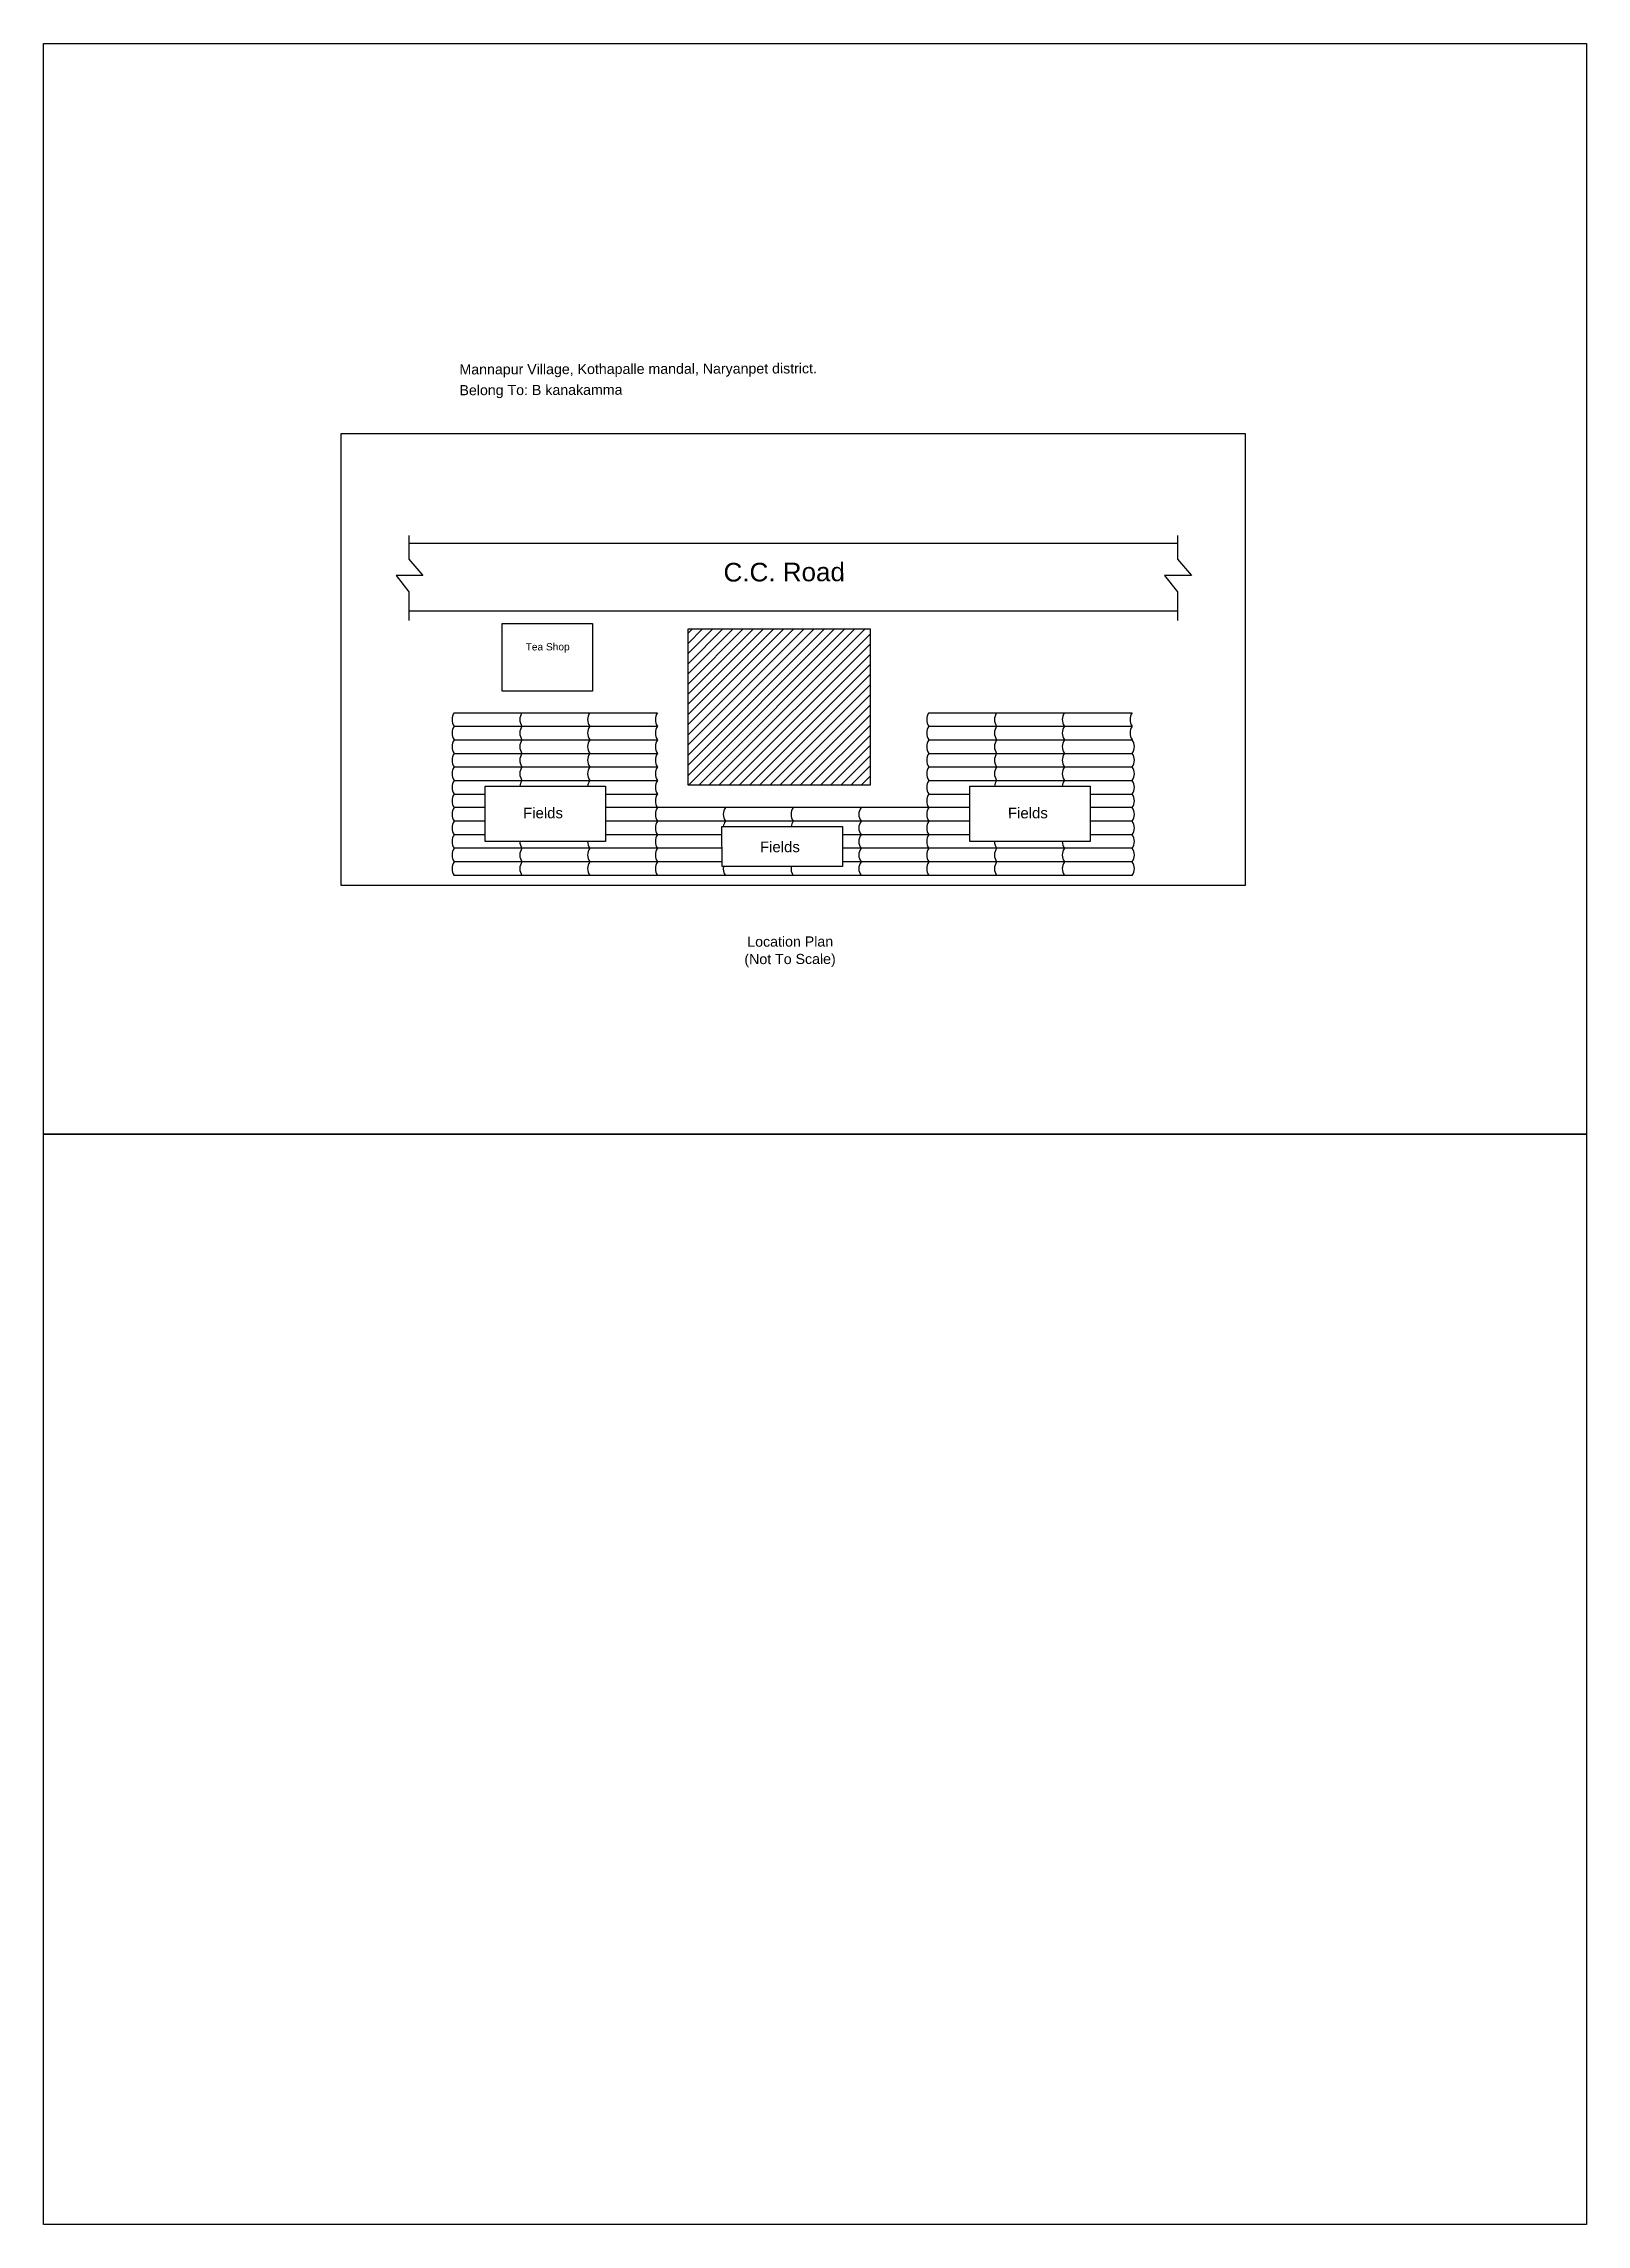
# Model space of a CAD drawing. Header units: millimetres. Extents: x 0 to 454357, y 0 to 194260.
# Drawn here: x 105000 to 126000, y 29700 to 59400 of the extents above; entities that cross this region are included whole.
import ezdxf

# ---------------------------------------------------------------- set-up
doc = ezdxf.new("R2010")
doc.units = ezdxf.units.MM
doc.styles.get("Standard").update_dxf_attribs({"font": 'arial.ttf'})

msp = doc.modelspace()

# ---------------------------------------------------------------- texts
for s, height, p in [('Mannapur Village, Kothapalle mandal, Naryanpet district.', 138.039, (110660.8, 54894.3)), ('Belong To: B kanakamma', 138.039, (110660.8, 54611.1)), ('C.C. Road', 253.35, (114255.5, 52074)), ('Tea Shop', 99.01, (111561.1, 51135.1)), ('Fields', 145.78, (111526.3, 48848.4)), ('Fields', 145.78, (118126.5, 48848.4)), ('Fields', 145.78, (114751, 48386.9)), ('Location Plan ', 138.039, (114578.7, 47100.2)), ('(Not To Scale)', 138.039, (114539.2, 46862.6))]:
    msp.add_text(s, height=height, rotation=0.17556).set_placement(p)

# ---------------------------------------------------------------- hatches: boundary and pattern name
h = msp.add_hatch()
h.set_pattern_fill('ANSI31', color=256, scale=30.767316)
h.set_pattern_definition([(45, (104349.59, 11276.725), (-69.0746, 69.0746), [])])
h.paths.add_polyline_path([(113772.5, 51428.6), (113772.5, 49302.6), (116249.3, 49302.6), (116249.3, 51428.6)])

# ---------------------------------------------------------------- linework, layer by layer
for p, q in [((109049.7, 54088.1), (121356.6, 54088.1)), ((109049.7, 47934.6), (109049.7, 54088.1)), ((121356.6, 54088.1), (121356.6, 47934.6)), ((109972.7, 52597.8), (120433.6, 52597.8)), ((109972.7, 51674.7), (120433.6, 51674.7)), ((111241.7, 51503.3), (112472.3, 51503.3)), ((111241.7, 50580.3), (111241.7, 51503.3)), ((112472.3, 51503.3), (112472.3, 50580.3)), ((112472.3, 50580.3), (111241.7, 50580.3)), ((110588.1, 50287.1), (113357.1, 50287.1)), ((117049.2, 50287.1), (119818.3, 50287.1)), ((110588.1, 50102.5), (113357.1, 50102.5)), ((110588.1, 49917.9), (113357.1, 49917.9)), ((117049.2, 50102.5), (119818.3, 50102.5)), ((117049.2, 49917.9), (119818.3, 49917.9)), ((110588.1, 49733.3), (113357.1, 49733.3)), ((117049.2, 49733.3), (119818.3, 49733.3)), ((110588.1, 49548.7), (113357.1, 49548.7)), ((110588.1, 49364.1), (113357.1, 49364.1)), ((117049.2, 49548.7), (119818.3, 49548.7)), ((117049.2, 49364.1), (119818.3, 49364.1)), ((110588.1, 49179.5), (111008.7, 49179.5)), ((112647.5, 49179.5), (113357.1, 49179.5)), ((117049.2, 49179.5), (117608.9, 49179.5)), ((119247.7, 49179.5), (119818.3, 49179.5)), ((111008.7, 48994.9), (110588.1, 48994.9)), ((111008.7, 48810.3), (110588.1, 48810.3)), ((117608.9, 48994.9), (112647.5, 48994.9)), ((117608.9, 48810.3), (112647.5, 48810.3)), ((119818.3, 48994.9), (119247.7, 48994.9)), ((119818.3, 48810.3), (119247.7, 48810.3)), ((111008.7, 48625.7), (110588.1, 48625.7)), ((114234.7, 48441.1), (110588.1, 48441.1)), ((114233.9, 48625.7), (112647.5, 48625.7)), ((117608.9, 48625.7), (115872.7, 48625.7)), ((119818.3, 48441.1), (115873.5, 48441.1)), ((119818.3, 48625.7), (119247.7, 48625.7)), ((114235.5, 48256.5), (110588.1, 48256.5)), ((119818.3, 48256.5), (115874.3, 48256.5)), ((121356.6, 47934.6), (109049.7, 47934.6)), ((119818.3, 48071.9), (110588.1, 48071.9))]:
    msp.add_line(p, q)
for points in [[(105000, 44550), (105000, 59400), (126000, 59400), (126000, 44550), (105000, 44550)], [(116249.3, 51428.6), (116249.3, 49302.6), (113772.5, 49302.6), (113772.5, 51428.6)], [(111008.7, 49285), (112647.5, 49285), (112647.5, 48533.4), (111008.7, 48533.4)], [(117608.9, 49285), (119247.7, 49285), (119247.7, 48533.4), (117608.9, 48533.4)], [(114233.5, 48737.6), (115872.2, 48737.6), (115874.6, 48192), (114235.8, 48192)], [(105000, 29700), (105000, 44550), (126000, 44550), (126000, 29700), (105000, 29700)]]:
    msp.add_lwpolyline(points, close=True)
for points in [[(109972.8, 52701.1), (109972.8, 52377.2), (110162.7, 52156.7), (109796.7, 52156.7), (109972.8, 51933.3), (109972.7, 51542.5)], [(120433.6, 52701.1), (120433.6, 52377.2), (120623.5, 52156.7), (120257.5, 52156.7), (120433.6, 51933.3), (120433.5, 51542.5)]]:
    msp.add_lwpolyline(points)
for centre, start, end in [((110719.5, 50194.8), 144.9258, 215.0742), ((111642.6, 50194.8), 144.9258, 215.0742), ((112565.6, 50194.8), 144.9258, 215.0742), ((113488.6, 50194.8), 144.9258, 215.0742), ((117180.7, 50194.8), 144.9258, 215.0742), ((118103.7, 50194.8), 144.9258, 215.0742), ((119026.7, 50194.8), 144.9258, 215.0742), ((119949.7, 50194.8), 144.9258, 215.0742), ((110719.5, 50010.2), 144.9258, 215.0742), ((110719.5, 49825.6), 144.9258, 215.0742), ((111642.6, 50010.2), 144.9258, 215.0742), ((111642.6, 49825.6), 144.9258, 215.0742), ((112565.6, 50010.2), 144.9258, 215.0742), ((112565.6, 49825.6), 144.9258, 215.0742), ((113488.6, 50010.2), 144.9258, 215.0742), ((113488.6, 49825.6), 144.9258, 215.0742), ((117180.7, 50010.2), 144.9258, 215.0742), ((117180.7, 49825.6), 144.9258, 215.0742), ((118103.7, 50010.2), 144.9258, 215.0742), ((118103.7, 49825.6), 144.9258, 215.0742), ((119026.7, 50010.2), 144.9258, 215.0742), ((119026.7, 49825.6), 144.9258, 215.0742), ((119949.7, 50010.2), 144.9258, 215.0742), ((119686.8, 49825.6), 324.9258, 35.0742), ((110719.5, 49641), 144.9258, 215.0742), ((111642.6, 49641), 144.9258, 215.0742), ((112565.6, 49641), 144.9258, 215.0742), ((113488.6, 49641), 144.9258, 215.0742), ((117180.7, 49641), 144.9258, 215.0742), ((118103.7, 49641), 144.9258, 215.0742), ((119026.7, 49641), 144.9258, 215.0742), ((119686.8, 49641), 324.9258, 35.0742), ((110719.5, 49456.4), 144.9258, 215.0742), ((110719.5, 49271.8), 144.9258, 215.0742), ((111642.6, 49456.4), 144.9258, 215.0742), ((111642.6, 49271.8), 144.9258, 175.28021), ((112565.6, 49456.4), 144.9258, 215.0742), ((112565.6, 49271.8), 144.9258, 175.28021), ((113488.6, 49456.4), 144.9258, 215.0742), ((113488.6, 49271.8), 144.9258, 215.0742), ((117180.7, 49456.4), 144.9258, 215.0742), ((117180.7, 49271.8), 144.9258, 215.0742), ((118103.7, 49456.4), 144.9258, 215.0742), ((118103.7, 49271.8), 144.9258, 175.28021), ((119026.7, 49456.4), 144.9258, 215.0742), ((119026.7, 49271.8), 144.9258, 175.28021), ((119686.8, 49456.4), 324.9258, 35.0742), ((119686.8, 49271.8), 324.9258, 35.0742), ((110719.5, 49087.2), 144.9258, 215.0742), ((113488.6, 49087.2), 144.9258, 215.0742), ((117180.7, 49087.2), 144.9258, 215.0742), ((119686.8, 49087.2), 324.9258, 35.0742), ((110719.5, 48902.6), 144.9258, 215.0742), ((110719.5, 48718), 144.9258, 215.0742), ((113488.6, 48902.6), 144.9258, 215.0742), ((113488.6, 48718), 144.9258, 215.0742), ((114411.6, 48902.6), 144.9258, 215.0742), ((114411.6, 48718), 144.9258, 173.0068), ((115334.6, 48902.6), 144.9258, 215.0742), ((115334.6, 48718), 144.9258, 173.0068), ((116257.7, 48902.6), 144.9258, 215.0742), ((116257.7, 48718), 144.9258, 215.0742), ((117180.7, 48902.6), 144.9258, 215.0742), ((117180.7, 48718), 144.9258, 215.0742), ((119686.8, 48902.6), 324.9258, 35.0742), ((119686.8, 48718), 324.9258, 35.0742), ((110719.5, 48533.4), 144.9258, 215.0742), ((110719.5, 48348.8), 144.9258, 215.0742), ((111642.6, 48533.4), 180, 215.0742), ((111642.6, 48348.8), 144.9258, 215.0742), ((112565.6, 48533.4), 180, 215.0742), ((112565.6, 48348.8), 144.9258, 215.0742), ((113488.6, 48533.4), 144.9258, 215.0742), ((113488.6, 48348.8), 144.9258, 215.0742), ((116257.7, 48533.4), 144.9258, 215.0742), ((116257.7, 48348.8), 144.9258, 215.0742), ((117180.7, 48533.4), 144.9258, 215.0742), ((117180.7, 48348.8), 144.9258, 215.0742), ((118103.7, 48533.4), 180, 215.0742), ((118103.7, 48348.8), 144.9258, 215.0742), ((119026.7, 48533.4), 180, 215.0742), ((119026.7, 48348.8), 144.9258, 215.0742), ((119686.8, 48533.4), 324.9258, 35.0742), ((119686.8, 48348.8), 324.9258, 35.0742), ((110719.5, 48164.2), 144.9258, 215.0742), ((111642.6, 48164.2), 144.9258, 215.0742), ((112565.6, 48164.2), 144.9258, 215.0742), ((113488.6, 48164.2), 144.9258, 215.0742), ((114411.6, 48164.2), 170.02716, 215.0742), ((115334.6, 48164.2), 170.02716, 215.0742), ((116257.7, 48164.2), 144.9258, 215.0742), ((117180.7, 48164.2), 144.9258, 215.0742), ((118103.7, 48164.2), 144.9258, 215.0742), ((119026.7, 48164.2), 144.9258, 215.0742), ((119686.8, 48164.2), 324.9258, 35.0742)]:
    msp.add_arc(centre, 160.6, start, end)

msp.set_redraw_order([(e.dxf.handle, doc.entitydb.next_handle()) for e in msp.query("TEXT MTEXT ATTDEF DIMENSION ARC_DIMENSION")])  # texts and dimensions are drawn at this point

doc.saveas('drawing.dxf')
